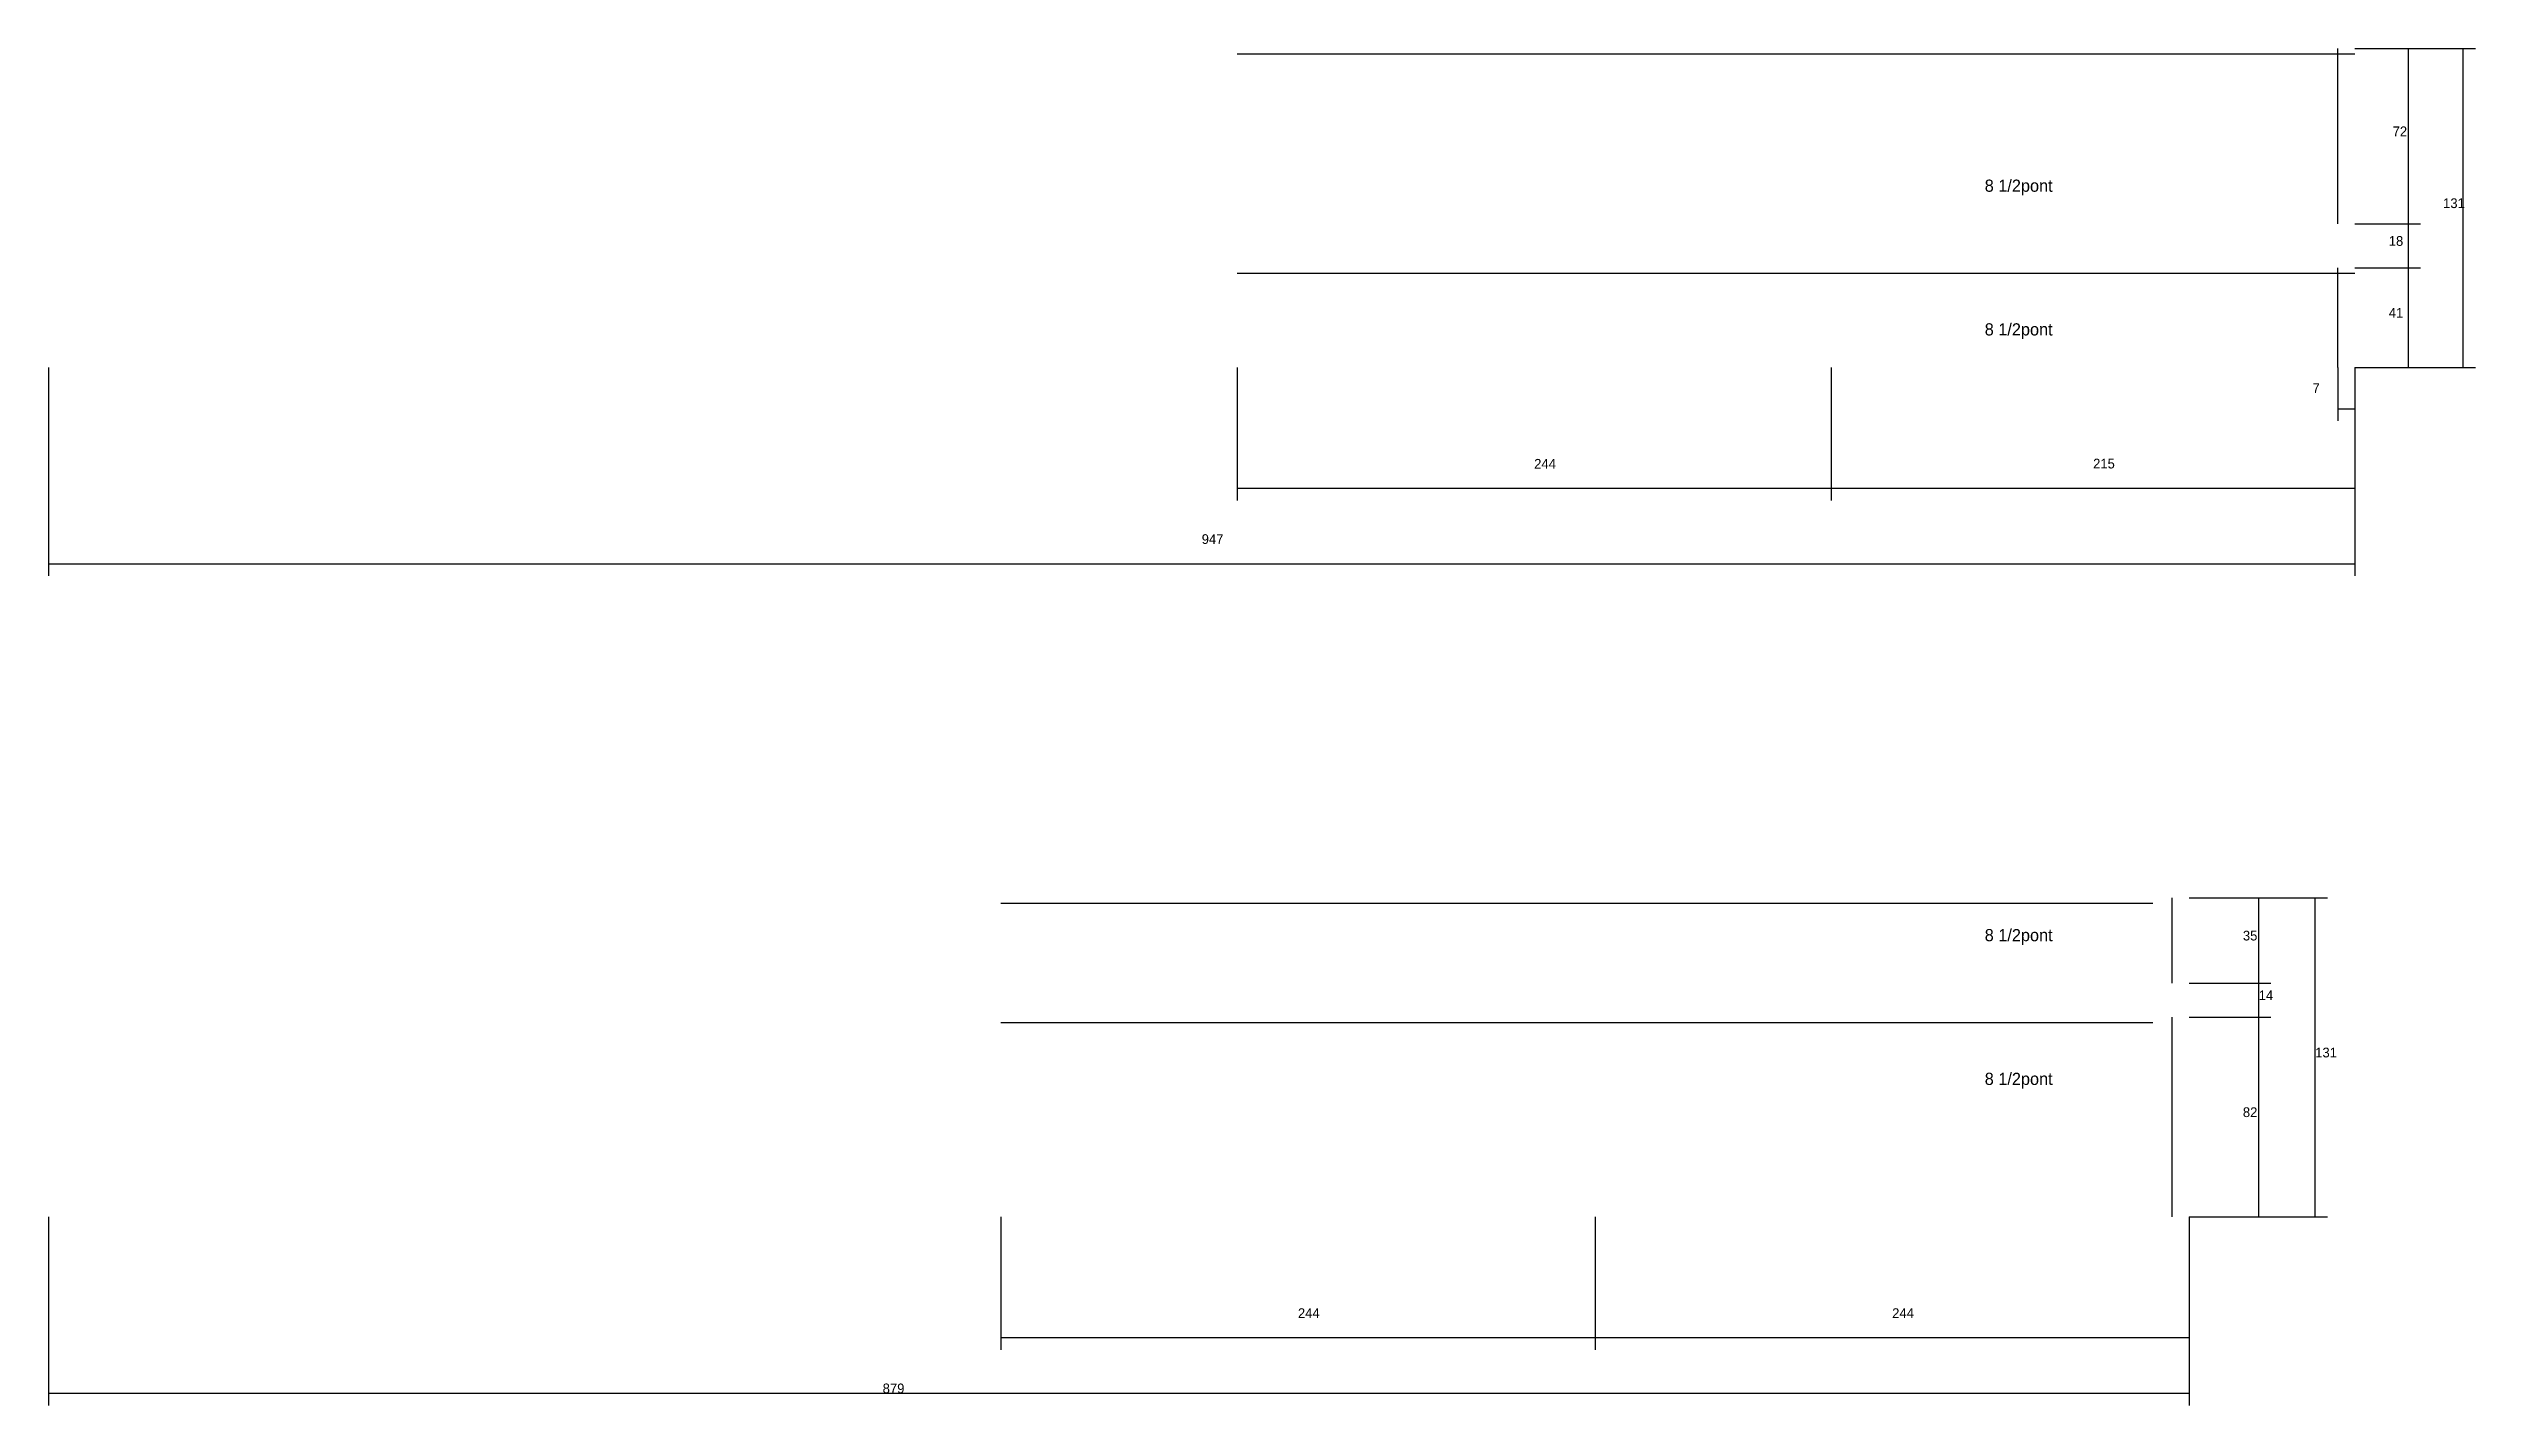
# Model space of a CAD drawing. Header units: metres. Extents: x -6844 to -4257, y 8505 to 9848.
# Drawn here: x -6844 to -5848, y 9285 to 9842 of the extents above; entities that cross this region are included whole.
import ezdxf

# ---------------------------------------------------------------- set-up
doc = ezdxf.new("R2010")
doc.units = ezdxf.units.M
for name, color, linetype in [('COTA', 4, 'Continuous'), ('NOMENCLATURA', 7, 'Continuous'), ('SARR_2.2x7', 40, 'Continuous')]:
    doc.layers.add(name, color=color, linetype=linetype)

msp = doc.modelspace()

# ---------------------------------------------------------------- texts
at = {"layer": 'COTA'}
for s, p in [('72', (-5881.8, 9806.5)), ('131', (-5861.1, 9777)), ('18', (-5883.4, 9761.5)), ('41', (-5883.4, 9732)), ('7', (-5914.7, 9701.1)), ('244', (-6234.3, 9670)), ('215', (-6004.8, 9670.1)), ('947', (-6370.8, 9639.1)), ('35', (-5943.3, 9476.3)), ('14', (-5936.8, 9451.8)), ('131', (-5913.6, 9428.3)), ('82', (-5943.3, 9403.8)), ('244', (-6331.3, 9321.3)), ('244', (-6087.3, 9321.3)), ('879', (-6501.8, 9290.4))]:
    msp.add_text(s, height=4, dxfattribs=at).set_placement(p)
at = {"layer": 'NOMENCLATURA'}
for p in [(-6049.3, 9783.7), (-6049.3, 9724.7), (-6049.3, 9476), (-6049.3, 9417)]:
    msp.add_text('8 1/2pont', height=5, dxfattribs=at).set_placement(p)

# ---------------------------------------------------------------- linework, layer by layer
at = {"layer": 'COTA'}
for p, q in [((-5897.3, 9842.5), (-5847.8, 9842.5)), ((-5897.3, 9842.5), (-5870.3, 9842.5)), ((-5875.3, 9770.5), (-5875.3, 9842.5)), ((-5852.8, 9711.5), (-5852.8, 9842.5)), ((-5897.3, 9770.5), (-5870.3, 9770.5)), ((-5897.3, 9770.5), (-5870.3, 9770.5)), ((-5875.3, 9752.5), (-5875.3, 9770.5)), ((-5897.3, 9752.5), (-5870.3, 9752.5)), ((-5897.3, 9752.5), (-5870.3, 9752.5)), ((-5875.3, 9711.5), (-5875.3, 9752.5)), ((-6844.3, 9711.5), (-6844.3, 9626)), ((-6356.3, 9711.5), (-6356.3, 9657)), ((-6112.3, 9711.5), (-6112.3, 9657)), ((-6112.3, 9711.5), (-6112.3, 9657)), ((-5904.3, 9711.5), (-5904.3, 9689.6)), ((-5897.3, 9711.5), (-5870.3, 9711.5)), ((-5897.3, 9711.5), (-5847.8, 9711.5)), ((-5897.3, 9711.5), (-5897.3, 9626)), ((-5897.3, 9711.5), (-5897.3, 9689.6)), ((-5897.3, 9699.3), (-5897.3, 9657)), ((-5904.3, 9694.6), (-5897.3, 9694.6)), ((-6356.3, 9662), (-6112.3, 9662)), ((-6112.3, 9662), (-5897.3, 9662)), ((-6844.3, 9631), (-5897.3, 9631)), ((-5965.3, 9493.8), (-5908.6, 9493.8)), ((-5965.3, 9493.8), (-5931.8, 9493.8)), ((-5936.8, 9458.8), (-5936.8, 9493.8)), ((-5913.6, 9362.8), (-5913.6, 9493.8)), ((-5965.3, 9458.8), (-5931.8, 9458.8)), ((-5965.3, 9458.8), (-5931.8, 9458.8)), ((-5936.8, 9444.8), (-5936.8, 9458.8)), ((-5965.3, 9444.8), (-5931.8, 9444.8)), ((-5965.3, 9444.8), (-5931.8, 9444.8)), ((-5936.8, 9362.8), (-5936.8, 9444.8)), ((-6844.3, 9362.8), (-6844.3, 9285.4)), ((-6453.3, 9362.8), (-6453.3, 9308.3)), ((-6209.3, 9362.8), (-6209.3, 9308.3)), ((-6209.3, 9362.8), (-6209.3, 9308.3)), ((-5965.3, 9362.8), (-5931.8, 9362.8)), ((-5965.3, 9362.8), (-5908.6, 9362.8)), ((-5965.3, 9362.8), (-5965.3, 9285.4)), ((-5965.3, 9350.6), (-5965.3, 9308.3)), ((-6453.3, 9313.3), (-6209.3, 9313.3)), ((-6209.3, 9313.3), (-5965.3, 9313.3)), ((-6844.3, 9290.4), (-5965.3, 9290.4))]:
    msp.add_line(p, q, dxfattribs=at)
at = {"layer": 'SARR_2.2x7'}
for p, q in [((-6356.3, 9840.3), (-6112.3, 9840.3)), ((-6112.3, 9840.3), (-5897.3, 9840.3)), ((-5904.3, 9770.5), (-5904.3, 9842.5)), ((-6356.3, 9750.3), (-6112.3, 9750.3)), ((-6112.3, 9750.3), (-5897.3, 9750.3)), ((-5904.3, 9711.5), (-5904.3, 9752.5)), ((-6453.3, 9491.6), (-6209.3, 9491.6)), ((-6209.3, 9491.6), (-5980.3, 9491.6)), ((-5972.3, 9458.8), (-5972.3, 9493.8)), ((-6453.3, 9442.6), (-6209.3, 9442.6)), ((-6209.3, 9442.6), (-5980.3, 9442.6)), ((-5972.3, 9362.8), (-5972.3, 9444.8))]:
    msp.add_line(p, q, dxfattribs=at)

msp.set_redraw_order([(e.dxf.handle, doc.entitydb.next_handle()) for e in msp.query("TEXT MTEXT ATTDEF DIMENSION ARC_DIMENSION")])  # texts and dimensions are drawn at this point

doc.saveas('drawing.dxf')
